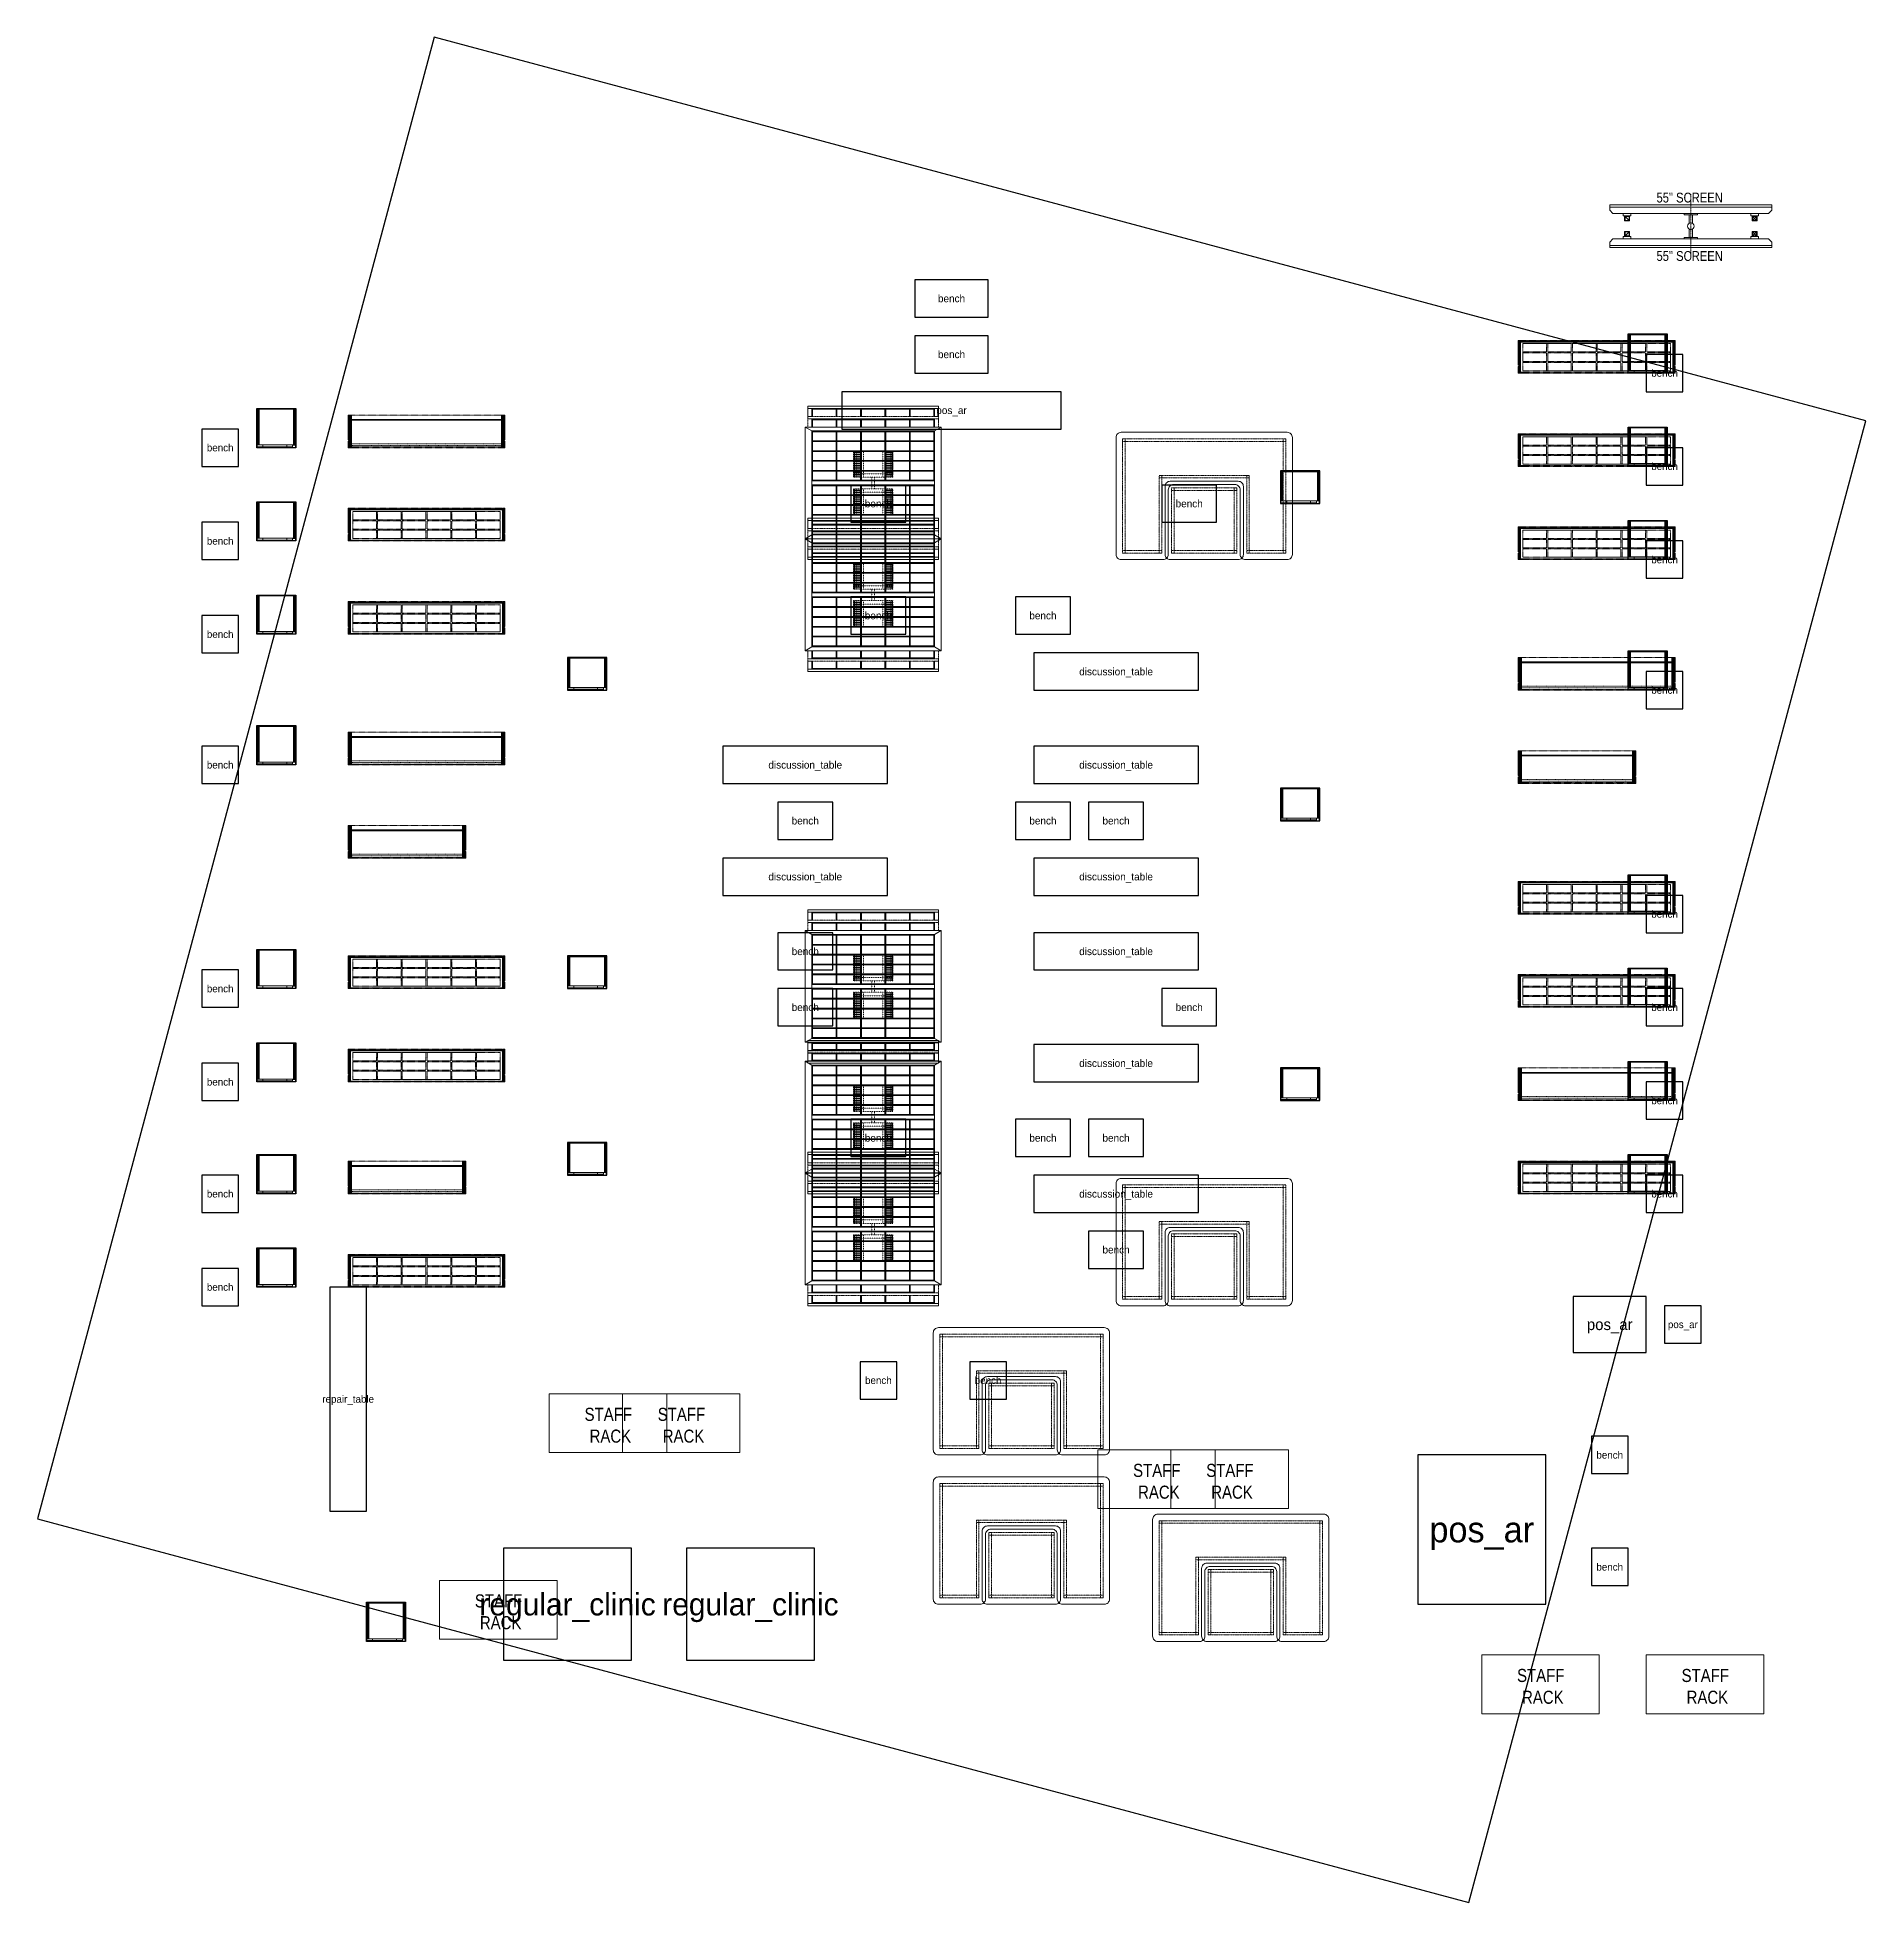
# Model space of a CAD drawing. Header units: metres. Extents: x -1326 to 12674, y -1268 to 13012.
import ezdxf
from ezdxf.enums import TextEntityAlignment as Align

# ---------------------------------------------------------------- set-up
doc = ezdxf.new("R2010")
doc.units = ezdxf.units.M
for name, pattern in [('a_p6_plan_L18$0$HIDDEN', [0.375, 0.25, -0.125]), ('ACAD_ISO03W100', [30, 12, -18]), ('DASHDOT2', [0.5, 0.25, -0.125, 0, -0.125])]:
    doc.linetypes.add(name, pattern=pattern)
for name, color, linetype in [('FixtureLabels', 2, 'Continuous'), ('Fixtures', 3, 'Continuous'), ('FloorPlan', 1, 'Continuous')]:
    doc.layers.add(name, color=color, linetype=linetype)
for name, color, linetype, lineweight in [('I-LK DIM', 252, 'Continuous', 5), ('I-LK EQPMT', 3, 'Continuous', 18), ('I-LK FF&E', 1, 'Continuous', 9), ('I-LK IT', 3, 'Continuous', 18), ('I-LK TEXT', 31, 'Continuous', 5), ('LN-ELEVATION-1', 81, 'Continuous', 13), ('LN-ELEVATION-2', 103, 'Continuous', 20), ('LN-ELEVATION-3', 125, 'a_p6_plan_L18$0$HIDDEN', 18), ('LN-ELEVATION-4', 145, 'Continuous', 13), ('LN-ELEVATION-5', 167, 'Continuous', 5), ('LN-HATCH', 251, 'Continuous', 0)]:
    doc.layers.add(name, color=color, linetype=linetype, lineweight=lineweight)
doc.styles.add('LK TXT', font='Arial Narrow.ttf')
pattern_1 = [(45, (7858054.0837, 3504049.203), (-4.4901280605, 4.4901280605), [])]
pattern_2 = [(45, (4208834.247, 1706614.74), (-4.4901280605, 4.4901280605), [])]
pattern_3 = [(45, (4209134.247, 1706614.74), (-4.4901280605, 4.4901280605), [])]

msp = doc.modelspace()

# ---------------------------------------------------------------- texts
at = {"layer": 'FixtureLabels'}
for s, height, p in [('bench', 57.1, (5674, 11012)), ('bench', 57.1, (5674, 10584)), ('bench', 56, (11134, 10441)), ('pos_ar', 57.1, (5674, 10156)), ('bench', 56, (74, 9870)), ('bench', 56, (11134, 9727)), ('bench', 57.1, (5114, 9442)), ('bench', 57.1, (7494, 9442)), ('bench', 56, (74, 9156)), ('bench', 56, (11134, 9013)), ('bench', 57.1, (5114, 8585)), ('bench', 57.1, (6374, 8585)), ('bench', 56, (74, 8442)), ('discussion_table', 57.12, (6934, 8156)), ('bench', 56, (11134, 8014)), ('bench', 56, (74, 7442)), ('discussion_table', 57.12, (4554, 7442)), ('discussion_table', 57.12, (6934, 7442)), ('bench', 57.1, (4554, 7014)), ('bench', 57.1, (6374, 7014)), ('bench', 57.1, (6934, 7014)), ('discussion_table', 57.12, (4554, 6586)), ('discussion_table', 57.12, (6934, 6586)), ('bench', 56, (11134, 6300)), ('bench', 57.1, (4554, 6014)), ('discussion_table', 57.12, (6934, 6014)), ('bench', 56, (74, 5729)), ('bench', 57.1, (4554, 5586)), ('bench', 57.1, (7494, 5586)), ('bench', 56, (11134, 5586)), ('discussion_table', 57.12, (6934, 5158)), ('bench', 56, (74, 5015)), ('bench', 56, (11134, 4872)), ('bench', 57.1, (5114, 4586)), ('bench', 57.1, (6374, 4586)), ('bench', 57.1, (6934, 4586)), ('bench', 56, (74, 4158)), ('discussion_table', 57.12, (6934, 4158)), ('bench', 56, (11134, 4158)), ('bench', 57.1, (6934, 3730)), ('bench', 56, (74, 3444)), ('pos_ar', 85.7, (10714, 3158)), ('pos_ar', 56, (11274, 3158)), ('bench', 56, (5114, 2730)), ('bench', 56, (5954, 2730)), ('repair_table', 56, (1054, 2587)), ('bench', 56, (10714, 2159)), ('pos_ar', 196, (9734, 1588)), ('bench', 56, (10714, 1302)), ('regular_clinic', 171.36, (2734, 1016)), ('regular_clinic', 171.36, (4134, 1016))]:
    msp.add_text(s, height=height, dxfattribs=at).set_placement(p, align=Align.MIDDLE_CENTER)

# ---------------------------------------------------------------- blocks, each defined once
blk = doc.blocks.new('nesting tables')
at = {"layer": 'LN-ELEVATION-1'}
blk.add_lwpolyline([(315, 487.5), (635, 487.5, -0.4142136), (675, 447.5), (675, -447.5, -0.4142136), (635, -487.5), (-635, -487.5, -0.4142136), (-675, -447.5), (-675, 447.5, -0.4142136), (-635, 487.5), (-315, 487.5, -0.4142136), (-275, 447.5), (-275, -47.5, 0.4142136), (-235, -87.5), (235, -87.5, 0.4142136), (275, -47.5), (275, 447.5, -0.4142136)], format="xyb", close=True, dxfattribs=at)
at = {"layer": 'LN-ELEVATION-2', "color": 0, "linetype": 'ByBlock', "lineweight": -2}
blk.add_lwpolyline([(-300, 447.5), (-300, -72.5, 0.4142136), (-260, -112.5), (260, -112.5, 0.4142136), (300, -72.5), (300, 447.5, 0.4142136), (260, 487.5), (-260, 487.5, 0.4142136)], format="xyb", close=True, dxfattribs=at)
at = {"layer": 'LN-ELEVATION-3'}
for points in [[(325, 437.5), (625, 437.5), (625, -437.5), (-625, -437.5), (-625, 437.5), (-325, 437.5), (-325, -137.5), (325, -137.5)], [(-605, 417.5), (-605, 437.5), (-625, 437.5), (-625, 417.5)], [(-325, 437.5), (-325, 417.5), (-345, 417.5), (-345, 437.5)], [(-250, 437.5), (-250, -62.5), (250, -62.5), (250, 437.5)], [(-230, 417.5), (-230, 437.5), (-250, 437.5), (-250, 417.5)], [(230, 417.5), (230, 437.5), (250, 437.5), (250, 417.5)], [(345, 417.5), (345, 437.5), (325, 437.5), (325, 417.5)], [(605, 417.5), (605, 437.5), (625, 437.5), (625, 417.5)], [(345, 417.5), (605, 417.5), (605, -417.5), (-605, -417.5), (-605, 417.5), (-345, 417.5), (-345, -157.5), (345, -157.5)], [(-230, 417.5), (-230, -42.5), (230, -42.5), (230, 417.5)], [(-325, -137.5), (-325, -157.5), (-345, -157.5), (-345, -137.5)], [(-230, -42.5), (-230, -62.5), (-250, -62.5), (-250, -42.5)], [(230, -42.5), (230, -62.5), (250, -62.5), (250, -42.5)], [(325, -137.5), (325, -157.5), (345, -157.5), (345, -137.5)], [(-605, -417.5), (-605, -437.5), (-625, -437.5), (-625, -417.5)], [(605, -417.5), (605, -437.5), (625, -437.5), (625, -417.5)]]:
    blk.add_lwpolyline(points, close=True, dxfattribs=at)
blk = doc.blocks.new('SOFA_1')
at = {"layer": 'I-LK FF&E', "rotation": 180}
blk.add_blockref('NESTING TABLES', (675, 487.5), dxfattribs=at)
blk = doc.blocks.new('SOFA_2')
at = {"layer": 'I-LK FF&E', "rotation": 180}
blk.add_blockref('NESTING TABLES', (675, 487.5), dxfattribs=at)
blk = doc.blocks.new('SOFA_3')
at = {"layer": 'I-LK FF&E', "rotation": 180}
blk.add_blockref('NESTING TABLES', (675, 487.5), dxfattribs=at)
blk = doc.blocks.new('mirror unit see thru')
at = {"layer": 'LN-HATCH', "ltscale": 0.5}
h = blk.add_hatch(dxfattribs=at)
h.set_pattern_fill('ANSI31', color=256, scale=2)
h.set_pattern_definition([(45, (4060070.797, 1708569.446), (-4.4901280605, 4.4901280605), [])])
h.paths.add_polyline_path([(-150, 0), (-132, 0), (-132, -279), (-150, -279)])
h.paths.add_polyline_path([(-132, -6), (132, -6), (132, 0), (-132, 0)])
h.paths.add_polyline_path([(150, 0), (132, 0), (132, -279), (150, -279)])
at = {"layer": 'Defpoints'}
blk.add_lwpolyline([(150, -300), (-150, -300), (-150, 0), (150, 0)], close=True, dxfattribs=at)
at = {"layer": 'LN-ELEVATION-1'}
for points in [[(-150, 0), (-132, 0), (-132, -279), (-150, -279)], [(-132, -6), (132, -6), (132, 0), (-132, 0)], [(150, 0), (132, 0), (132, -279), (150, -279)], [(-103, -293), (-103, -279), (-148, -279), (-148, -300), (-139, -300), (-139, -298.5), (-146.5, -298.5), (-146.5, -293)], [(80, -293), (80, -279), (125, -279), (125, -300), (116, -300), (116, -298.5), (123.5, -298.5), (123.5, -293)], [(142, -300), (142, -298.5), (146.5, -298.5), (146.5, -280.5), (125, -280.5), (125, -279), (148, -279), (148, -300)]]:
    blk.add_lwpolyline(points, close=True, dxfattribs=at)
at = {"layer": 'LN-ELEVATION-2'}
blk.add_lwpolyline([(-103, -293), (80, -293), (80, -279), (-103, -279)], close=True, dxfattribs=at)
at = {"layer": 'LN-ELEVATION-2', "color": 4, "lineweight": 0}
blk.add_lwpolyline([(-146.5, -293), (123.5, -293), (123.5, -298.5), (-146.5, -298.5)], close=True, dxfattribs=at)
at = {"layer": 'LN-ELEVATION-4', "ltscale": 0.5}
blk.add_line((116, -300), (-139, -300), dxfattribs=at)
blk = doc.blocks.new('MIRROR_1')
at = {"layer": 'I-LK FF&E'}
blk.add_blockref('MIRROR UNIT SEE THRU', (150, 300), dxfattribs=at)
blk = doc.blocks.new('STAFF_RACK_1')
at = {"layer": 'I-LK FF&E'}
blk.add_lwpolyline([(900, 468), (0, 468), (0, 18), (900, 18)], close=True, dxfattribs=at)
at = {"layer": 'I-LK TEXT', "color": 0, "linetype": 'Continuous', "ltscale": 3, "insert": (-98, 361), "char_height": 100, "attachment_point": 1, "style": 'LK TXT'}
blk.add_mtext_dynamic_manual_height_columns('\\pxqc;STAFF\\P RACK', width=1099.49, gutter_width=1, heights=[0], dxfattribs=at)
blk = doc.blocks.new('STAFF_RACK_2')
at = {"layer": 'I-LK FF&E'}
blk.add_lwpolyline([(900, 468), (0, 468), (0, 18), (900, 18)], close=True, dxfattribs=at)
at = {"layer": 'I-LK TEXT', "color": 0, "linetype": 'Continuous', "ltscale": 3, "insert": (-98, 361), "char_height": 100, "attachment_point": 1, "style": 'LK TXT'}
blk.add_mtext_dynamic_manual_height_columns('\\pxqc;STAFF\\P RACK', width=1099.49, gutter_width=1, heights=[0], dxfattribs=at)
blk = doc.blocks.new('STAFF_RACK_3')
at = {"layer": 'I-LK FF&E'}
blk.add_lwpolyline([(900, 468), (0, 468), (0, 18), (900, 18)], close=True, dxfattribs=at)
at = {"layer": 'I-LK TEXT', "color": 0, "linetype": 'Continuous', "ltscale": 3, "insert": (-98, 361), "char_height": 100, "attachment_point": 1, "style": 'LK TXT'}
blk.add_mtext_dynamic_manual_height_columns('\\pxqc;STAFF\\P RACK', width=1099.49, gutter_width=1, heights=[0], dxfattribs=at)
blk = doc.blocks.new('STAFF_RACK_4')
at = {"layer": 'I-LK FF&E'}
blk.add_lwpolyline([(900, 468), (0, 468), (0, 18), (900, 18)], close=True, dxfattribs=at)
at = {"layer": 'I-LK TEXT', "color": 0, "linetype": 'Continuous', "ltscale": 3, "insert": (-98, 361), "char_height": 100, "attachment_point": 1, "style": 'LK TXT'}
blk.add_mtext_dynamic_manual_height_columns('\\pxqc;STAFF\\P RACK', width=1099.49, gutter_width=1, heights=[0], dxfattribs=at)
blk = doc.blocks.new('STAFF_RACK_5')
at = {"layer": 'I-LK FF&E'}
blk.add_lwpolyline([(900, 468), (0, 468), (0, 18), (900, 18)], close=True, dxfattribs=at)
at = {"layer": 'I-LK TEXT', "color": 0, "linetype": 'Continuous', "ltscale": 3, "insert": (-98, 361), "char_height": 100, "attachment_point": 1, "style": 'LK TXT'}
blk.add_mtext_dynamic_manual_height_columns('\\pxqc;STAFF\\P RACK', width=1099.49, gutter_width=1, heights=[0], dxfattribs=at)
blk = doc.blocks.new('STAFF_RACK_6')
at = {"layer": 'I-LK FF&E'}
blk.add_lwpolyline([(900, 468), (0, 468), (0, 18), (900, 18)], close=True, dxfattribs=at)
at = {"layer": 'I-LK TEXT', "color": 0, "linetype": 'Continuous', "ltscale": 3, "insert": (-98, 361), "char_height": 100, "attachment_point": 1, "style": 'LK TXT'}
blk.add_mtext_dynamic_manual_height_columns('\\pxqc;STAFF\\P RACK', width=1099.49, gutter_width=1, heights=[0], dxfattribs=at)
blk = doc.blocks.new('STAFF_RACK_7')
at = {"layer": 'I-LK FF&E'}
blk.add_lwpolyline([(900, 468), (0, 468), (0, 18), (900, 18)], close=True, dxfattribs=at)
at = {"layer": 'I-LK TEXT', "color": 0, "linetype": 'Continuous', "ltscale": 3, "insert": (-98, 361), "char_height": 100, "attachment_point": 1, "style": 'LK TXT'}
blk.add_mtext_dynamic_manual_height_columns('\\pxqc;STAFF\\P RACK', width=1099.49, gutter_width=1, heights=[0], dxfattribs=at)
blk = doc.blocks.new('12mm vc plan')
at = {"layer": 'LN-HATCH', "ltscale": 0.5}
h = blk.add_hatch(dxfattribs=at)
h.set_pattern_fill('ANSI31', color=256, scale=2)
h.set_pattern_definition([(45, (3760859.753, 1795248.936), (-4.490128061, 4.490128061), [])])
h.paths.add_polyline_path([(-1200, 250), (-1200, 60), (-1194, 60), (-1194, 50), (-1200, 50), (-1200, 6), (-1182, 6), (-1182, 250)])
h = blk.add_hatch(dxfattribs=at)
h.set_pattern_fill('ANSI31', color=256, scale=2)
h.set_pattern_definition(pattern_1)
h.paths.add_polyline_path([(0, 250), (0, 60), (-6, 60), (-6, 50), (0, 50), (0, 6), (-18, 6), (-18, 250)])
h = blk.add_hatch(dxfattribs=at)
h.set_pattern_fill('ANSI31', color=256, scale=2)
h.set_pattern_definition([(45, (7858047.0837, 3504049.203), (-4.4901280605, 4.4901280605), [])])
h.paths.add_polyline_path([(-1165, 6), (-1165, 0), (-1200, 0), (-1200, 6)])
h = blk.add_hatch(dxfattribs=at)
h.set_pattern_fill('ANSI31', color=256, scale=2)
h.set_pattern_definition(pattern_1)
h.paths.add_polyline_path([(-28, 6), (-28, 0), (0, 0), (0, 6)])
at = {"layer": 'LN-ELEVATION-1', "ltscale": 0.5}
for points in [[(-1200, 250), (-1200, 60), (-1194, 60), (-1194, 50), (-1200, 50), (-1200, 6), (-1182, 6), (-1182, 250)], [(-18, 238), (-1182, 238), (-1182, 244), (-18, 244)], [(0, 250), (0, 60), (-6, 60), (-6, 50), (0, 50), (0, 6), (-18, 6), (-18, 250)], [(-1165, 6), (-1165, 0), (-1200, 0), (-1200, 6)], [(-35, 6), (-35, 0), (0, 0), (0, 6)]]:
    blk.add_lwpolyline(points, close=True, dxfattribs=at)
at = {"layer": 'LN-ELEVATION-3', "ltscale": 0.5}
for p, q in [((-1182, 250), (-18, 250)), ((-1165, 6), (-35, 6)), ((-35, 0), (-1165, 0))]:
    blk.add_line(p, q, dxfattribs=at)
for points in [[(-1165, 226), (-35, 226), (-35, 18), (-1165, 18)], [(-1165, 226), (-983, 226), (-983, 162), (-1165, 162)], [(-1165, 90), (-983, 90), (-983, 154), (-1165, 154)], [(-975, 226), (-794, 226), (-794, 162), (-975, 162)], [(-975, 154), (-794, 154), (-794, 90), (-975, 90)], [(-786, 226), (-604, 226), (-604, 162), (-786, 162)], [(-786, 154), (-604, 154), (-604, 90), (-786, 90)], [(-596, 226), (-414, 226), (-414, 162), (-596, 162)], [(-596, 154), (-414, 154), (-414, 90), (-596, 90)], [(-406, 226), (-225, 226), (-225, 162), (-406, 162)], [(-406, 154), (-225, 154), (-225, 90), (-406, 90)], [(-217, 226), (-35, 226), (-35, 162), (-217, 162)], [(-217, 154), (-35, 154), (-35, 90), (-217, 90)], [(-1165, 82), (-983, 82), (-983, 18), (-1165, 18)], [(-975, 82), (-794, 82), (-794, 18), (-975, 18)], [(-786, 82), (-604, 82), (-604, 18), (-786, 18)], [(-596, 82), (-414, 82), (-414, 18), (-596, 18)], [(-406, 82), (-225, 82), (-225, 18), (-406, 18)], [(-217, 82), (-35, 82), (-35, 18), (-217, 18)]]:
    blk.add_lwpolyline(points, close=True, dxfattribs=at)
blk = doc.blocks.new('VC_FIXTURE_LARGE_1')
at = {"layer": 'I-LK FF&E', "xscale": -1}
blk.add_blockref('12MM VC PLAN', (0, 0), dxfattribs=at)
blk = doc.blocks.new('jj 900')
at = {"layer": 'LN-HATCH', "ltscale": 0.5}
h = blk.add_hatch(dxfattribs=at)
h.set_pattern_fill('ANSI31', color=256, scale=50)
h.set_pattern_definition([(45, (0, 0), (-4.419417, 4.419417), [])])
h.paths.add_polyline_path([(-912, 0), (-912, -190), (-906, -190), (-906, -200), (-912, -200), (-912, -244), (-887, -244), (-887, 0)])
h = blk.add_hatch(dxfattribs=at)
h.set_pattern_fill('ANSI31', color=256, scale=2)
h.set_pattern_definition(pattern_2)
h.paths.add_polyline_path([(-12, 0), (-12, -190), (-18, -190), (-18, -200), (-12, -200), (-12, -244), (-37, -244), (-37, 0)])
h = blk.add_hatch(dxfattribs=at)
h.set_pattern_fill('ANSI31', color=256, scale=2)
h.set_pattern_definition(pattern_3)
h.paths.add_polyline_path([(-37, -40), (-887, -40), (-887, -34), (-37, -34)])
h = blk.add_hatch(dxfattribs=at)
h.set_pattern_fill('ANSI31', color=256, scale=2)
h.set_pattern_definition(pattern_3)
h.paths.add_polyline_path([(-877, -244), (-877, -250), (-912, -250), (-912, -244)])
h = blk.add_hatch(dxfattribs=at)
h.set_pattern_fill('ANSI31', color=256, scale=2)
h.set_pattern_definition(pattern_2)
h.paths.add_polyline_path([(-47, -244), (-47, -250), (-12, -250), (-12, -244)])
at = {"layer": 'LN-ELEVATION-1', "ltscale": 0.5}
for points in [[(-912, 0), (-912, -190), (-906, -190), (-906, -200), (-912, -200), (-912, -244), (-887, -244), (-887, 0)], [(-12, 0), (-12, -190), (-18, -190), (-18, -200), (-12, -200), (-12, -244), (-37, -244), (-37, 0)], [(-37, -40), (-887, -40), (-887, -34), (-37, -34)], [(-877, -244), (-877, -250), (-912, -250), (-912, -244)], [(-47, -244), (-47, -250), (-12, -250), (-12, -244)]]:
    blk.add_lwpolyline(points, close=True, dxfattribs=at)
at = {"layer": 'LN-ELEVATION-3', "ltscale": 0.5}
for p, q in [((-887, 0), (-37, 0)), ((-877, -244), (-47, -244)), ((-47, -250), (-877, -250))]:
    blk.add_line(p, q, dxfattribs=at)
at = {"layer": 'LN-ELEVATION-4', "linetype": 'ACAD_ISO03W100', "ltscale": 0.05}
blk.add_lwpolyline([(-887, -220), (-37, -220), (-37, -232), (-887, -232)], close=True, dxfattribs=at)
blk = doc.blocks.new('JJ_FIXTURE_MEDIUM_1')
at = {"layer": 'I-LK FF&E'}
blk.add_blockref('JJ 900', (912, 250), dxfattribs=at)
blk = doc.blocks.new('VC_FIXTURE_LARGE_2')
at = {"layer": 'I-LK FF&E', "xscale": -1}
blk.add_blockref('12MM VC PLAN', (0, 0), dxfattribs=at)
blk = doc.blocks.new('VC_FIXTURE_LARGE_3')
at = {"layer": 'I-LK FF&E', "xscale": -1}
blk.add_blockref('12MM VC PLAN', (0, 0), dxfattribs=at)
blk = doc.blocks.new('JJ_FIXTURE_MEDIUM_2')
at = {"layer": 'I-LK FF&E'}
blk.add_blockref('JJ 900', (912, 250), dxfattribs=at)
blk = doc.blocks.new('jj 1200')
at = {"layer": 'LN-HATCH', "ltscale": 0.5}
h = blk.add_hatch(dxfattribs=at)
h.set_pattern_fill('ANSI31', color=256, scale=2)
h.set_pattern_definition([(45, (4097187.331, 1708800.267), (-4.4901280605, 4.4901280605), [])])
h.paths.add_polyline_path([(792, 220), (792, 30), (786, 30), (786, 20), (792, 20), (792, -24), (767, -24), (767, 220)])
h.paths.add_polyline_path([(-383, 180), (767, 180), (767, 186), (-383, 186)])
h.paths.add_polyline_path([(757, -24), (757, -30), (792, -30), (792, -24)])
h.paths.add_polyline_path([(-408, 220), (-408, 30), (-402, 30), (-402, 20), (-408, 20), (-408, -24), (-383, -24), (-383, 220)])
h.paths.add_polyline_path([(-373, -24), (-373, -30), (-408, -30), (-408, -24)])
at = {"layer": 'LN-ELEVATION-1', "ltscale": 0.5}
for points in [[(-408, 220), (-408, 30), (-402, 30), (-402, 20), (-408, 20), (-408, -24), (-383, -24), (-383, 220)], [(-383, 180), (767, 180), (767, 186), (-383, 186)], [(792, 220), (792, 30), (786, 30), (786, 20), (792, 20), (792, -24), (767, -24), (767, 220)], [(-373, -24), (-373, -30), (-408, -30), (-408, -24)], [(757, -24), (757, -30), (792, -30), (792, -24)]]:
    blk.add_lwpolyline(points, close=True, dxfattribs=at)
at = {"layer": 'LN-ELEVATION-3', "ltscale": 0.5}
for p, q in [((767, 220), (-383, 220)), ((757, -24), (-373, -24)), ((-373, -30), (757, -30))]:
    blk.add_line(p, q, dxfattribs=at)
at = {"layer": 'LN-ELEVATION-4', "linetype": 'ACAD_ISO03W100', "ltscale": 0.05}
blk.add_lwpolyline([(767, 0), (-383, 0), (-383, -12), (767, -12)], close=True, dxfattribs=at)
blk = doc.blocks.new('JJ_FIXTURE_LARGE_1')
at = {"layer": 'I-LK FF&E', "xscale": -1}
blk.add_blockref('JJ 1200', (792, 30), dxfattribs=at)
blk = doc.blocks.new('VC_FIXTURE_LARGE_4')
at = {"layer": 'I-LK FF&E', "xscale": -1}
blk.add_blockref('12MM VC PLAN', (0, 0), dxfattribs=at)
blk = doc.blocks.new('VC_FIXTURE_LARGE_5')
at = {"layer": 'I-LK FF&E', "xscale": -1}
blk.add_blockref('12MM VC PLAN', (0, 0), dxfattribs=at)
blk = doc.blocks.new('JJ_FIXTURE_LARGE_2')
at = {"layer": 'I-LK FF&E', "xscale": -1}
blk.add_blockref('JJ 1200', (792, 30), dxfattribs=at)
blk = doc.blocks.new('MIRROR_2')
at = {"layer": 'I-LK FF&E'}
blk.add_blockref('MIRROR UNIT SEE THRU', (150, 300), dxfattribs=at)
blk = doc.blocks.new('MIRROR_3')
at = {"layer": 'I-LK FF&E'}
blk.add_blockref('MIRROR UNIT SEE THRU', (150, 300), dxfattribs=at)
blk = doc.blocks.new('MIRROR_4')
at = {"layer": 'I-LK FF&E'}
blk.add_blockref('MIRROR UNIT SEE THRU', (150, 300), dxfattribs=at)
blk = doc.blocks.new('MIRROR_5')
at = {"layer": 'I-LK FF&E'}
blk.add_blockref('MIRROR UNIT SEE THRU', (150, 300), dxfattribs=at)
blk = doc.blocks.new('MIRROR_6')
at = {"layer": 'I-LK FF&E'}
blk.add_blockref('MIRROR UNIT SEE THRU', (150, 300), dxfattribs=at)
blk = doc.blocks.new('MIRROR_7')
at = {"layer": 'I-LK FF&E'}
blk.add_blockref('MIRROR UNIT SEE THRU', (150, 300), dxfattribs=at)
blk = doc.blocks.new('MIRROR_8')
at = {"layer": 'I-LK FF&E'}
blk.add_blockref('MIRROR UNIT SEE THRU', (150, 300), dxfattribs=at)
blk = doc.blocks.new('MIRROR_9')
at = {"layer": 'I-LK FF&E'}
blk.add_blockref('MIRROR UNIT SEE THRU', (150, 300), dxfattribs=at)
blk = doc.blocks.new('VC_FIXTURE_LARGE_6')
at = {"layer": 'I-LK FF&E', "xscale": -1}
blk.add_blockref('12MM VC PLAN', (0, 0), dxfattribs=at)
blk = doc.blocks.new('JJ_FIXTURE_LARGE_3')
at = {"layer": 'I-LK FF&E', "xscale": -1}
blk.add_blockref('JJ 1200', (792, 30), dxfattribs=at)
blk = doc.blocks.new('VC_FIXTURE_LARGE_7')
at = {"layer": 'I-LK FF&E', "xscale": -1}
blk.add_blockref('12MM VC PLAN', (0, 0), dxfattribs=at)
blk = doc.blocks.new('VC_FIXTURE_LARGE_8')
at = {"layer": 'I-LK FF&E', "xscale": -1}
blk.add_blockref('12MM VC PLAN', (0, 0), dxfattribs=at)
blk = doc.blocks.new('JJ_FIXTURE_MEDIUM_3')
at = {"layer": 'I-LK FF&E'}
blk.add_blockref('JJ 900', (912, 250), dxfattribs=at)
blk = doc.blocks.new('JJ_FIXTURE_LARGE_4')
at = {"layer": 'I-LK FF&E', "xscale": -1}
blk.add_blockref('JJ 1200', (792, 30), dxfattribs=at)
blk = doc.blocks.new('VC_FIXTURE_LARGE_9')
at = {"layer": 'I-LK FF&E', "xscale": -1}
blk.add_blockref('12MM VC PLAN', (0, 0), dxfattribs=at)
blk = doc.blocks.new('VC_FIXTURE_LARGE_10')
at = {"layer": 'I-LK FF&E', "xscale": -1}
blk.add_blockref('12MM VC PLAN', (0, 0), dxfattribs=at)
blk = doc.blocks.new('VC_FIXTURE_LARGE_11')
at = {"layer": 'I-LK FF&E', "xscale": -1}
blk.add_blockref('12MM VC PLAN', (0, 0), dxfattribs=at)
blk = doc.blocks.new('MIRROR_10')
at = {"layer": 'I-LK FF&E'}
blk.add_blockref('MIRROR UNIT SEE THRU', (150, 300), dxfattribs=at)
blk = doc.blocks.new('MIRROR_11')
at = {"layer": 'I-LK FF&E'}
blk.add_blockref('MIRROR UNIT SEE THRU', (150, 300), dxfattribs=at)
blk = doc.blocks.new('MIRROR_12')
at = {"layer": 'I-LK FF&E'}
blk.add_blockref('MIRROR UNIT SEE THRU', (150, 300), dxfattribs=at)
blk = doc.blocks.new('MIRROR_13')
at = {"layer": 'I-LK FF&E'}
blk.add_blockref('MIRROR UNIT SEE THRU', (150, 300), dxfattribs=at)
blk = doc.blocks.new('MIRROR_14')
at = {"layer": 'I-LK FF&E'}
blk.add_blockref('MIRROR UNIT SEE THRU', (150, 300), dxfattribs=at)
blk = doc.blocks.new('MIRROR_15')
at = {"layer": 'I-LK FF&E'}
blk.add_blockref('MIRROR UNIT SEE THRU', (150, 300), dxfattribs=at)
blk = doc.blocks.new('MIRROR_16')
at = {"layer": 'I-LK FF&E'}
blk.add_blockref('MIRROR UNIT SEE THRU', (150, 300), dxfattribs=at)
blk = doc.blocks.new('MIRROR_17')
at = {"layer": 'I-LK FF&E'}
blk.add_blockref('MIRROR UNIT SEE THRU', (150, 300), dxfattribs=at)
blk = doc.blocks.new('it 55inch tv')
at = {"layer": 'I-LK EQPMT', "ltscale": 12}
for p, q in [((2111559, 1135690), (2111583, 1135690)), ((2111583, 1135690), (2111608, 1135666)), ((2111608, 1134474), (2111608, 1135666)), ((2111608, 1135588), (2111627, 1135588)), ((2111627, 1135588), (2111627, 1135529)), ((2111627, 1135529), (2111608, 1135529)), ((2111627, 1134611), (2111608, 1134611)), ((2111608, 1134552), (2111627, 1134552)), ((2111627, 1134611), (2111627, 1134552)), ((2111559, 1134449), (2111583, 1134449)), ((2111583, 1134449), (2111608, 1134474))]:
    blk.add_line(p, q, dxfattribs=at)
at = {"layer": 'I-LK EQPMT'}
for p, q in [((2111662, 1135543), (2111631, 1135574)), ((2111662, 1135574), (2111631, 1135543)), ((2111662, 1134597), (2111631, 1134566))]:
    blk.add_line(p, q, dxfattribs=at)
at = {"layer": 'I-LK EQPMT', "ltscale": 12}
blk.add_lwpolyline([(2111543, 1135690), (2111559, 1135690), (2111559, 1134449), (2111543, 1134449)], close=True, dxfattribs=at)
at = {"layer": 'I-LK EQPMT'}
for points in [[(2111627, 1135578), (2111627, 1135540), (2111665, 1135540), (2111665, 1135578)], [(2111631, 1135574), (2111631, 1135543), (2111662, 1135543), (2111662, 1135574)], [(2111627, 1134563), (2111627, 1134601), (2111665, 1134601), (2111665, 1134563)], [(2111631, 1134566), (2111631, 1134597), (2111662, 1134597), (2111662, 1134566)]]:
    blk.add_lwpolyline(points, close=True, dxfattribs=at)
blk = doc.blocks.new('SCREEN_55_1')
at = {"layer": 'I-LK IT', "color": 1, "linetype": 'DASHDOT2', "ltscale": 3}
blk.add_line((621, 23), (621, 512), dxfattribs=at)
at = {"layer": 'I-LK IT'}
for points in [[(671, 365), (571, 365), (571, 355), (671, 355)], [(671, 170), (571, 170), (571, 180), (671, 180)]]:
    blk.add_lwpolyline(points, close=True, dxfattribs=at)
for points in [[(633, 289), (633, 355), (608, 355), (608, 289, -0.267949), (633, 289, 1)], [(633, 246), (633, 180), (608, 180), (608, 246, 0.267949), (633, 246, -1)]]:
    blk.add_lwpolyline(points, format="xyb", dxfattribs=at)
at = {"layer": 'I-LK IT', "color": 1}
blk.add_circle((621, 268), 25, dxfattribs=at)
at = {"layer": 'I-LK IT', "rotation": 270}
blk.add_blockref('IT 55INCH TV', (-1134449, 2111973), dxfattribs=at)
at = {"layer": 'I-LK IT', "xscale": -1, "rotation": 270}
blk.add_blockref('IT 55INCH TV', (-1134449, -2111438), dxfattribs=at)
at = {"layer": 'I-LK TEXT', "color": 0, "linetype": 'Continuous', "ltscale": 3, "char_height": 75, "width": 783.96, "attachment_point": 5, "style": 'LK TXT'}
for insert in [(612, 486), (612, 39)]:
    blk.add_mtext('\\pxqc,t3;55" SCREEN', dxfattribs=dict(at, insert=insert))
blk = doc.blocks.new('mirror unit')
at = {"layer": 'LN-HATCH', "ltscale": 0.5}
h = blk.add_hatch(dxfattribs=at)
h.set_pattern_fill('ANSI31', color=256, scale=2)
h.set_pattern_definition([(45, (4060433.7416, 1708720.787), (-4.4901280605, 4.4901280605), [])])
h.paths.add_polyline_path([(213, 101), (231, 101), (231, -128), (213, -128)])
h.paths.add_polyline_path([(231, 95), (495, 95), (495, 101), (231, 101)])
h.paths.add_polyline_path([(513, 101), (495, 101), (495, -128), (513, -128)])
at = {"layer": 'Defpoints'}
blk.add_lwpolyline([(513, 101), (213, 101), (213, -149), (513, -149)], close=True, dxfattribs=at)
at = {"layer": 'LN-ELEVATION-1'}
for points in [[(213, 101), (231, 101), (231, -128), (213, -128)], [(231, 95), (495, 95), (495, 101), (231, 101)], [(513, 101), (495, 101), (495, -128), (513, -128)], [(260, -142), (260, -128), (215, -128), (215, -149), (224, -149), (224, -147), (216, -147), (216, -142)], [(443, -142), (443, -128), (488, -128), (488, -149), (479, -149), (479, -147), (486, -147), (486, -142)], [(505, -149), (505, -147), (509, -147), (509, -129), (488, -129), (488, -128), (511, -128), (511, -149)]]:
    blk.add_lwpolyline(points, close=True, dxfattribs=at)
at = {"layer": 'LN-ELEVATION-2', "color": 4, "lineweight": 0}
blk.add_lwpolyline([(216, -142), (486, -142), (486, -147), (216, -147)], close=True, dxfattribs=at)
at = {"layer": 'LN-ELEVATION-2'}
blk.add_lwpolyline([(260, -142), (443, -142), (443, -128), (260, -128)], close=True, dxfattribs=at)
at = {"layer": 'LN-ELEVATION-4', "ltscale": 0.5}
blk.add_line((479, -149), (224, -149), dxfattribs=at)
blk = doc.blocks.new('MIRROR_DIFFERENT_1')
at = {"layer": 'I-LK FF&E'}
blk.add_blockref('MIRROR UNIT', (-213, 149), dxfattribs=at)
blk = doc.blocks.new('MIRROR_DIFFERENT_2')
at = {"layer": 'I-LK FF&E'}
blk.add_blockref('MIRROR UNIT', (-213, 149), dxfattribs=at)
blk = doc.blocks.new('MIRROR_DIFFERENT_3')
at = {"layer": 'I-LK FF&E'}
blk.add_blockref('MIRROR UNIT', (-213, 149), dxfattribs=at)
blk = doc.blocks.new('MIRROR_DIFFERENT_4')
at = {"layer": 'I-LK FF&E'}
blk.add_blockref('MIRROR UNIT', (-213, 149), dxfattribs=at)
blk = doc.blocks.new('MIRROR_DIFFERENT_5')
at = {"layer": 'I-LK FF&E'}
blk.add_blockref('MIRROR UNIT', (-213, 149), dxfattribs=at)
blk = doc.blocks.new('MIRROR_DIFFERENT_6')
at = {"layer": 'I-LK FF&E'}
blk.add_blockref('MIRROR UNIT', (-213, 149), dxfattribs=at)
blk = doc.blocks.new('euro mirror')
at = {"layer": 'LN-ELEVATION-4', "linetype": 'ACAD_ISO03W100', "ltscale": 0.1}
blk.add_lwpolyline([(0, 47), (0, -41), (-20, -41), (-20, 47)], close=True, dxfattribs=at)
at = {"layer": 'LN-ELEVATION-5', "linetype": 'ACAD_ISO03W100', "ltscale": 0.1}
for p, q in [((-160, 247), (-160, 47)), ((-160, 247), (-160, 47)), ((-159, 247), (-159, 47)), ((-159, 247), (-159, 47)), ((-158, 247), (-158, 47)), ((-158, 247), (-158, 47)), ((-157, 247), (-157, 47)), ((-156, 247), (-156, 47)), ((-154, 247), (-154, 47)), ((-151, 247), (-151, 47)), ((-146, 247), (-146, 47)), ((-141, 247), (-141, 47)), ((-135, 247), (-135, 47)), ((-128, 247), (-128, 47)), ((-120, 247), (-120, 47)), ((-111, 247), (-111, 47)), ((-102, 247), (-102, 47)), ((-85, 247), (-85, 47)), ((65, 247), (65, 47)), ((82, 247), (82, 47)), ((91, 247), (91, 47)), ((100, 247), (100, 47)), ((108, 247), (108, 47)), ((115, 247), (115, 47)), ((121, 247), (121, 47)), ((126, 247), (126, 47)), ((131, 247), (131, 47)), ((134, 247), (134, 47)), ((136, 247), (136, 47)), ((137, 247), (137, 47)), ((138, 247), (138, 47)), ((138, 247), (138, 47)), ((139, 247), (139, 47)), ((139, 247), (139, 47)), ((140, 247), (140, 47)), ((140, 247), (140, 47)), ((-160, -41), (-160, -241)), ((-160, -41), (-160, -241)), ((-159, -41), (-159, -241)), ((-159, -41), (-159, -241)), ((-158, -41), (-158, -241)), ((-158, -41), (-158, -241)), ((-157, -41), (-157, -241)), ((-156, -41), (-156, -241)), ((-154, -41), (-154, -241)), ((-151, -41), (-151, -241)), ((-146, -41), (-146, -241)), ((-141, -41), (-141, -241)), ((-135, -41), (-135, -241)), ((-128, -41), (-128, -241)), ((-120, -41), (-120, -241)), ((-111, -41), (-111, -241)), ((-102, -41), (-102, -241)), ((-85, -41), (-85, -241)), ((65, -41), (65, -241)), ((82, -41), (82, -241)), ((91, -41), (91, -241)), ((100, -41), (100, -241)), ((108, -41), (108, -241)), ((115, -41), (115, -241)), ((121, -41), (121, -241)), ((126, -41), (126, -241)), ((131, -41), (131, -241)), ((134, -41), (134, -241)), ((136, -41), (136, -241)), ((137, -41), (137, -241)), ((138, -41), (138, -241)), ((138, -41), (138, -241)), ((139, -41), (139, -241)), ((139, -41), (139, -241)), ((140, -41), (140, -241)), ((140, -41), (140, -241))]:
    blk.add_line(p, q, dxfattribs=at)
for points in [[(140, 73), (140, 247), (-160, 247), (-160, 73)], [(140, -67), (140, -241), (-160, -241), (-160, -67)]]:
    blk.add_lwpolyline(points, dxfattribs=at)
for points in [[(140, 73), (140, 47), (-160, 47), (-160, 73)], [(140, -41), (140, -67), (-160, -67), (-160, -41)]]:
    blk.add_lwpolyline(points, close=True, dxfattribs=at)
blk = doc.blocks.new('eurocenter 1040')
at = {"layer": 'LN-ELEVATION-1'}
for points in [[(-470, -327), (470, -327), (470, 468), (-470, 468)], [(-470, 85), (470, 85), (470, 468), (-470, 468)], [(-283, 85), (-277, 85), (-277, 468), (-283, 468)], [(-96, 85), (-90, 85), (-90, 468), (-96, 468)], [(90, 85), (96, 85), (96, 468), (90, 468)], [(277, 85), (283, 85), (283, 468), (277, 468)], [(-470, 387), (-283, 387), (-283, 393), (-470, 393)], [(-470, 311), (-283, 311), (-283, 317), (-470, 317)], [(-277, 387), (-96, 387), (-96, 393), (-277, 393)], [(-277, 311), (-96, 311), (-96, 317), (-277, 317)], [(-90, 387), (90, 387), (90, 393), (-90, 393)], [(-90, 311), (90, 311), (90, 317), (-90, 317)], [(96, 387), (277, 387), (277, 393), (96, 393)], [(96, 311), (277, 311), (277, 317), (96, 317)], [(283, 387), (470, 387), (470, 393), (283, 393)], [(283, 311), (470, 311), (470, 317), (283, 317)], [(-470, 236), (-283, 236), (-283, 242), (-470, 242)], [(-470, 160), (-283, 160), (-283, 166), (-470, 166)], [(-277, 236), (-96, 236), (-96, 242), (-277, 242)], [(-277, 160), (-96, 160), (-96, 166), (-277, 166)], [(-90, 236), (90, 236), (90, 242), (-90, 242)], [(-90, 160), (90, 160), (90, 166), (-90, 166)], [(96, 236), (277, 236), (277, 242), (96, 242)], [(96, 160), (277, 160), (277, 166), (96, 166)], [(283, 236), (470, 236), (470, 242), (283, 242)], [(283, 160), (470, 160), (470, 166), (283, 166)], [(-470, 85), (470, 85), (470, 55), (-470, 55)], [(-470, 55), (470, 55), (470, -327), (-470, -327)], [(-283, 55), (-277, 55), (-277, -327), (-283, -327)], [(-96, 55), (-90, 55), (-90, -327), (-96, -327)], [(90, 55), (96, 55), (96, -327), (90, -327)], [(277, 55), (283, 55), (283, -327), (277, -327)], [(-470, -20), (-283, -20), (-283, -26), (-470, -26)], [(-470, -96), (-283, -96), (-283, -102), (-470, -102)], [(-277, -20), (-96, -20), (-96, -26), (-277, -26)], [(-277, -96), (-96, -96), (-96, -102), (-277, -102)], [(-90, -20), (90, -20), (90, -26), (-90, -26)], [(-90, -96), (90, -96), (90, -102), (-90, -102)], [(96, -20), (277, -20), (277, -26), (96, -26)], [(96, -96), (277, -96), (277, -102), (96, -102)], [(283, -20), (470, -20), (470, -26), (283, -26)], [(283, -96), (470, -96), (470, -102), (283, -102)], [(-470, -171), (-283, -171), (-283, -177), (-470, -177)], [(-470, -246), (-283, -246), (-283, -252), (-470, -252)], [(-277, -171), (-96, -171), (-96, -177), (-277, -177)], [(-277, -246), (-96, -246), (-96, -252), (-277, -252)], [(-90, -171), (90, -171), (90, -177), (-90, -177)], [(-90, -246), (90, -246), (90, -252), (-90, -252)], [(96, -171), (277, -171), (277, -177), (96, -177)], [(96, -246), (277, -246), (277, -252), (96, -252)], [(283, -171), (470, -171), (470, -177), (283, -177)], [(283, -246), (470, -246), (470, -252), (283, -252)]]:
    blk.add_lwpolyline(points, close=True, dxfattribs=at)
for points in [[(-283, 462), (-464, 462), (-464, 317)], [(-96, 462), (-277, 462)], [(90, 462), (-90, 462)], [(277, 462), (96, 462)], [(464, 317), (464, 462), (283, 462)], [(-464, 311), (-464, 242)], [(464, 242), (464, 311)], [(-464, 236), (-464, 166)], [(-464, 160), (-464, 91), (-283, 91)], [(283, 91), (464, 91), (464, 160)], [(464, 166), (464, 236)], [(-464, -20), (-464, 49), (-283, 49)], [(-277, 91), (-96, 91)], [(-277, 49), (-96, 49)], [(-90, 91), (90, 91)], [(-90, 49), (90, 49)], [(96, 91), (277, 91)], [(96, 49), (277, 49)], [(283, 49), (464, 49), (464, -20)], [(-464, -96), (-464, -26)], [(-464, -171), (-464, -102)], [(464, -26), (464, -96)], [(464, -102), (464, -171)], [(-283, -321), (-464, -321), (-464, -177)], [(464, -177), (464, -321), (283, -321)], [(-96, -321), (-277, -321)], [(90, -321), (-90, -321)], [(277, -321), (96, -321)]]:
    blk.add_lwpolyline(points, dxfattribs=at)
at = {"layer": 'LN-ELEVATION-2'}
blk.add_lwpolyline([(-520, -357), (520, -357), (520, 498), (-520, 498)], close=True, dxfattribs=at)
for points in [[(-470, 468), (-520, 498)], [(470, 468), (520, 498)], [(-470, -327), (-520, -357)], [(470, -327), (520, -357)]]:
    blk.add_lwpolyline(points, dxfattribs=at)
at = {"layer": 'LN-ELEVATION-3'}
for points in [[(-500, 560), (500, 560), (500, 578), (-500, 578)], [(-500, 498), (-470, 498), (-470, 560), (-500, 560)], [(470, 498), (500, 498), (500, 560), (470, 560)], [(-500, -357), (-470, -357), (-470, -419), (-500, -419)], [(-500, -419), (500, -419), (500, -437), (-500, -437)], [(470, -357), (500, -357), (500, -419), (470, -419)]]:
    blk.add_lwpolyline(points, close=True, dxfattribs=at)
at = {"layer": 'LN-ELEVATION-4'}
for points in [[(-500, 640), (500, 640), (500, 658), (-500, 658)], [(-500, 578), (-470, 578), (-470, 640), (-500, 640)], [(470, 578), (500, 578), (500, 640), (470, 640)], [(-470, 498), (-464, 498), (-464, 560), (-470, 560)], [(-464, 554), (-283, 554), (-283, 560), (-464, 560)], [(-283, 498), (-277, 498), (-277, 560), (-283, 560)], [(-277, 554), (-96, 554), (-96, 560), (-277, 560)], [(-96, 498), (-90, 498), (-90, 560), (-96, 560)], [(-90, 554), (90, 554), (90, 560), (-90, 560)], [(90, 498), (96, 498), (96, 560), (90, 560)], [(96, 554), (277, 554), (277, 560), (96, 560)], [(277, 498), (283, 498), (283, 560), (277, 560)], [(283, 554), (464, 554), (464, 560), (283, 560)], [(464, 498), (470, 498), (470, 560), (464, 560)], [(-470, -357), (-464, -357), (-464, -419), (-470, -419)], [(-464, -413), (-283, -413), (-283, -419), (-464, -419)], [(-283, -357), (-277, -357), (-277, -419), (-283, -419)], [(-277, -413), (-96, -413), (-96, -419), (-277, -419)], [(-96, -357), (-90, -357), (-90, -419), (-96, -419)], [(-90, -413), (90, -413), (90, -419), (-90, -419)], [(90, -357), (96, -357), (96, -419), (90, -419)], [(96, -413), (277, -413), (277, -419), (96, -419)], [(277, -357), (283, -357), (283, -419), (277, -419)], [(283, -413), (464, -413), (464, -419), (283, -419)], [(464, -357), (470, -357), (470, -419), (464, -419)], [(-500, -437), (-470, -437), (-470, -499), (-500, -499)], [(-500, -499), (500, -499), (500, -517), (-500, -517)], [(470, -437), (500, -437), (500, -499), (470, -499)]]:
    blk.add_lwpolyline(points, close=True, dxfattribs=at)
at = {"layer": 'LN-ELEVATION-5'}
for points in [[(-470, 578), (-464, 578), (-464, 640), (-470, 640)], [(-464, 634), (-283, 634), (-283, 640), (-464, 640)], [(-283, 578), (-277, 578), (-277, 640), (-283, 640)], [(-277, 634), (-96, 634), (-96, 640), (-277, 640)], [(-96, 578), (-90, 578), (-90, 640), (-96, 640)], [(-90, 634), (90, 634), (90, 640), (-90, 640)], [(90, 578), (96, 578), (96, 640), (90, 640)], [(96, 634), (277, 634), (277, 640), (96, 640)], [(277, 578), (283, 578), (283, 640), (277, 640)], [(283, 634), (464, 634), (464, 640), (283, 640)], [(464, 578), (470, 578), (470, 640), (464, 640)], [(-470, -437), (-464, -437), (-464, -499), (-470, -499)], [(-464, -493), (-283, -493), (-283, -499), (-464, -499)], [(-283, -437), (-277, -437), (-277, -499), (-283, -499)], [(-277, -493), (-96, -493), (-96, -499), (-277, -499)], [(-96, -437), (-90, -437), (-90, -499), (-96, -499)], [(-90, -493), (90, -493), (90, -499), (-90, -499)], [(90, -437), (96, -437), (96, -499), (90, -499)], [(96, -493), (277, -493), (277, -499), (96, -499)], [(277, -437), (283, -437), (283, -499), (277, -499)], [(283, -493), (464, -493), (464, -499), (283, -499)], [(464, -437), (470, -437), (470, -499), (464, -499)]]:
    blk.add_lwpolyline(points, close=True, dxfattribs=at)
at = {"layer": 'I-LK DIM'}
blk.add_blockref('EURO MIRROR', (10, 67), dxfattribs=at)
blk = doc.blocks.new('EURO_CENTRE_1')
at = {"layer": 'I-LK FF&E'}
blk.add_blockref('EUROCENTER 1040', (520, 517), dxfattribs=at)
blk = doc.blocks.new('EURO_CENTRE_2')
at = {"layer": 'I-LK FF&E'}
blk.add_blockref('EUROCENTER 1040', (520, 517), dxfattribs=at)
blk = doc.blocks.new('EURO_CENTRE_3')
at = {"layer": 'I-LK FF&E'}
blk.add_blockref('EUROCENTER 1040', (520, 517), dxfattribs=at)
blk = doc.blocks.new('EURO_CENTRE_4')
at = {"layer": 'I-LK FF&E'}
blk.add_blockref('EUROCENTER 1040', (520, 517), dxfattribs=at)
blk = doc.blocks.new('EURO_CENTRE_5')
at = {"layer": 'I-LK FF&E'}
blk.add_blockref('EUROCENTER 1040', (520, 517), dxfattribs=at)
blk = doc.blocks.new('SOFA_4')
at = {"layer": 'I-LK FF&E', "rotation": 180}
blk.add_blockref('NESTING TABLES', (675, 487.5), dxfattribs=at)
blk = doc.blocks.new('SOFA_5')
at = {"layer": 'I-LK FF&E', "rotation": 180}
blk.add_blockref('NESTING TABLES', (675, 487.5), dxfattribs=at)

# ---------------------------------------------------------------- linework, layer by layer
at = {"layer": 'Fixtures'}
for points in [[(5394, 10870), (5954, 10870), (5954, 11155), (5394, 11155)], [(5394, 10441), (5954, 10441), (5954, 10727), (5394, 10727)], [(10994, 10298), (11274, 10298), (11274, 10584), (10994, 10584)], [(4834, 10013), (6514, 10013), (6514, 10298), (4834, 10298)], [(-66, 9727), (214, 9727), (214, 10013), (-66, 10013)], [(10994, 9584), (11274, 9584), (11274, 9870), (10994, 9870)], [(4904, 9299), (5324, 9299), (5324, 9584), (4904, 9584)], [(7284, 9299), (7704, 9299), (7704, 9584), (7284, 9584)], [(-66, 9013), (214, 9013), (214, 9299), (-66, 9299)], [(10994, 8870), (11274, 8870), (11274, 9156), (10994, 9156)], [(4904, 8442), (5324, 8442), (5324, 8728), (4904, 8728)], [(6164, 8442), (6584, 8442), (6584, 8728), (6164, 8728)], [(-66, 8299), (214, 8299), (214, 8585), (-66, 8585)], [(6304, 8014), (7564, 8014), (7564, 8299), (6304, 8299)], [(10994, 7871), (11274, 7871), (11274, 8156), (10994, 8156)], [(-66, 7300), (214, 7300), (214, 7585), (-66, 7585)], [(3924, 7300), (5184, 7300), (5184, 7585), (3924, 7585)], [(6304, 7300), (7564, 7300), (7564, 7585), (6304, 7585)], [(4344, 6871), (4764, 6871), (4764, 7157), (4344, 7157)], [(6164, 6871), (6584, 6871), (6584, 7157), (6164, 7157)], [(6724, 6871), (7144, 6871), (7144, 7157), (6724, 7157)], [(3924, 6443), (5184, 6443), (5184, 6728), (3924, 6728)], [(6304, 6443), (7564, 6443), (7564, 6728), (6304, 6728)], [(10994, 6157), (11274, 6157), (11274, 6443), (10994, 6443)], [(4344, 5872), (4764, 5872), (4764, 6157), (4344, 6157)], [(6304, 5872), (7564, 5872), (7564, 6157), (6304, 6157)], [(-66, 5586), (214, 5586), (214, 5872), (-66, 5872)], [(4344, 5443), (4764, 5443), (4764, 5729), (4344, 5729)], [(7284, 5443), (7704, 5443), (7704, 5729), (7284, 5729)], [(10994, 5443), (11274, 5443), (11274, 5729), (10994, 5729)], [(6304, 5015), (7564, 5015), (7564, 5300), (6304, 5300)], [(-66, 4872), (214, 4872), (214, 5158), (-66, 5158)], [(10994, 4729), (11274, 4729), (11274, 5015), (10994, 5015)], [(4904, 4444), (5324, 4444), (5324, 4729), (4904, 4729)], [(6164, 4444), (6584, 4444), (6584, 4729), (6164, 4729)], [(6724, 4444), (7144, 4444), (7144, 4729), (6724, 4729)], [(-66, 4015), (214, 4015), (214, 4301), (-66, 4301)], [(6304, 4015), (7564, 4015), (7564, 4301), (6304, 4301)], [(10994, 4015), (11274, 4015), (11274, 4301), (10994, 4301)], [(6724, 3587), (7144, 3587), (7144, 3872), (6724, 3872)], [(-66, 3301), (214, 3301), (214, 3587), (-66, 3587)], [(914, 1730), (1194, 1730), (1194, 3444), (914, 3444)], [(10434, 2944), (10994, 2944), (10994, 3373), (10434, 3373)], [(11134, 3016), (11414, 3016), (11414, 3301), (11134, 3301)], [(4974, 2587), (5254, 2587), (5254, 2873), (4974, 2873)], [(5814, 2587), (6094, 2587), (6094, 2873), (5814, 2873)], [(10574, 2016), (10854, 2016), (10854, 2302), (10574, 2302)], [(9244, 1016), (10224, 1016), (10224, 2159), (9244, 2159)], [(2244, 588), (3224, 588), (3224, 1445), (2244, 1445)], [(3644, 588), (4624, 588), (4624, 1445), (3644, 1445)], [(10574, 1159), (10854, 1159), (10854, 1445), (10574, 1445)]]:
    msp.add_lwpolyline(points, close=True, dxfattribs=at)
at = {"layer": 'FloorPlan'}
msp.add_lwpolyline([(12674, 10075), (1713, 13012), (-1326, 1669), (9635, -1268), (12674, 10075)], close=True, dxfattribs=at)

# ---------------------------------------------------------------- block references
for name, p in [('SCREEN_55_1', (10714, 11298)), ('MIRROR_17', (10854, 10441)), ('VC_FIXTURE_LARGE_11', (10014, 10441)), ('MIRROR_9', (354, 9870)), ('EURO_CENTRE_5', (4554, 9013)), ('JJ_FIXTURE_LARGE_2', (1054, 9870)), ('MIRROR_16', (10854, 9727)), ('SOFA_5', (6934, 9013)), ('VC_FIXTURE_LARGE_10', (10014, 9727)), ('MIRROR_DIFFERENT_6', (8194, 9442)), ('MIRROR_8', (354, 9156)), ('VC_FIXTURE_LARGE_5', (1054, 9156)), ('EURO_CENTRE_4', (4554, 8156)), ('MIRROR_15', (10854, 9013)), ('VC_FIXTURE_LARGE_9', (10014, 9013)), ('MIRROR_7', (354, 8442)), ('VC_FIXTURE_LARGE_4', (1054, 8442)), ('MIRROR_14', (10854, 8014)), ('MIRROR_DIFFERENT_3', (2734, 8014)), ('JJ_FIXTURE_LARGE_4', (10014, 8014)), ('MIRROR_6', (354, 7442)), ('JJ_FIXTURE_LARGE_1', (1054, 7442)), ('JJ_FIXTURE_MEDIUM_3', (10014, 7300)), ('MIRROR_DIFFERENT_5', (8194, 7014)), ('JJ_FIXTURE_MEDIUM_2', (1054, 6728)), ('MIRROR_13', (10854, 6300)), ('VC_FIXTURE_LARGE_8', (10014, 6300)), ('EURO_CENTRE_3', (4554, 5158)), ('MIRROR_5', (354, 5729)), ('VC_FIXTURE_LARGE_3', (1054, 5729)), ('MIRROR_DIFFERENT_2', (2734, 5729)), ('MIRROR_12', (10854, 5586)), ('VC_FIXTURE_LARGE_7', (10014, 5586)), ('MIRROR_4', (354, 5015)), ('EURO_CENTRE_2', (4554, 4158)), ('VC_FIXTURE_LARGE_2', (1054, 5015)), ('MIRROR_11', (10854, 4872)), ('MIRROR_DIFFERENT_4', (8194, 4872)), ('JJ_FIXTURE_LARGE_3', (10014, 4872)), ('MIRROR_3', (354, 4158)), ('MIRROR_DIFFERENT_1', (2734, 4301)), ('EURO_CENTRE_1', (4554, 3301)), ('MIRROR_10', (10854, 4158)), ('JJ_FIXTURE_MEDIUM_1', (1054, 4158)), ('VC_FIXTURE_LARGE_6', (10014, 4158)), ('SOFA_4', (6934, 3301)), ('MIRROR_2', (354, 3444)), ('VC_FIXTURE_LARGE_1', (1054, 3444)), ('SOFA_3', (5534, 2159)), ('STAFF_RACK_2', (2594, 2159)), ('STAFF_RACK_3', (3154, 2159)), ('STAFF_RACK_4', (6794, 1730)), ('STAFF_RACK_5', (7354, 1730)), ('SOFA_1', (5534, 1016)), ('SOFA_2', (7214, 731)), ('STAFF_RACK_1', (1754, 731)), ('MIRROR_1', (1194, 731)), ('STAFF_RACK_6', (9734, 160)), ('STAFF_RACK_7', (10994, 160))]:
    msp.add_blockref(name, p)

msp.set_redraw_order([(e.dxf.handle, doc.entitydb.next_handle()) for e in msp.query("TEXT MTEXT ATTDEF DIMENSION ARC_DIMENSION")])  # texts and dimensions are drawn at this point

doc.saveas('drawing.dxf')
